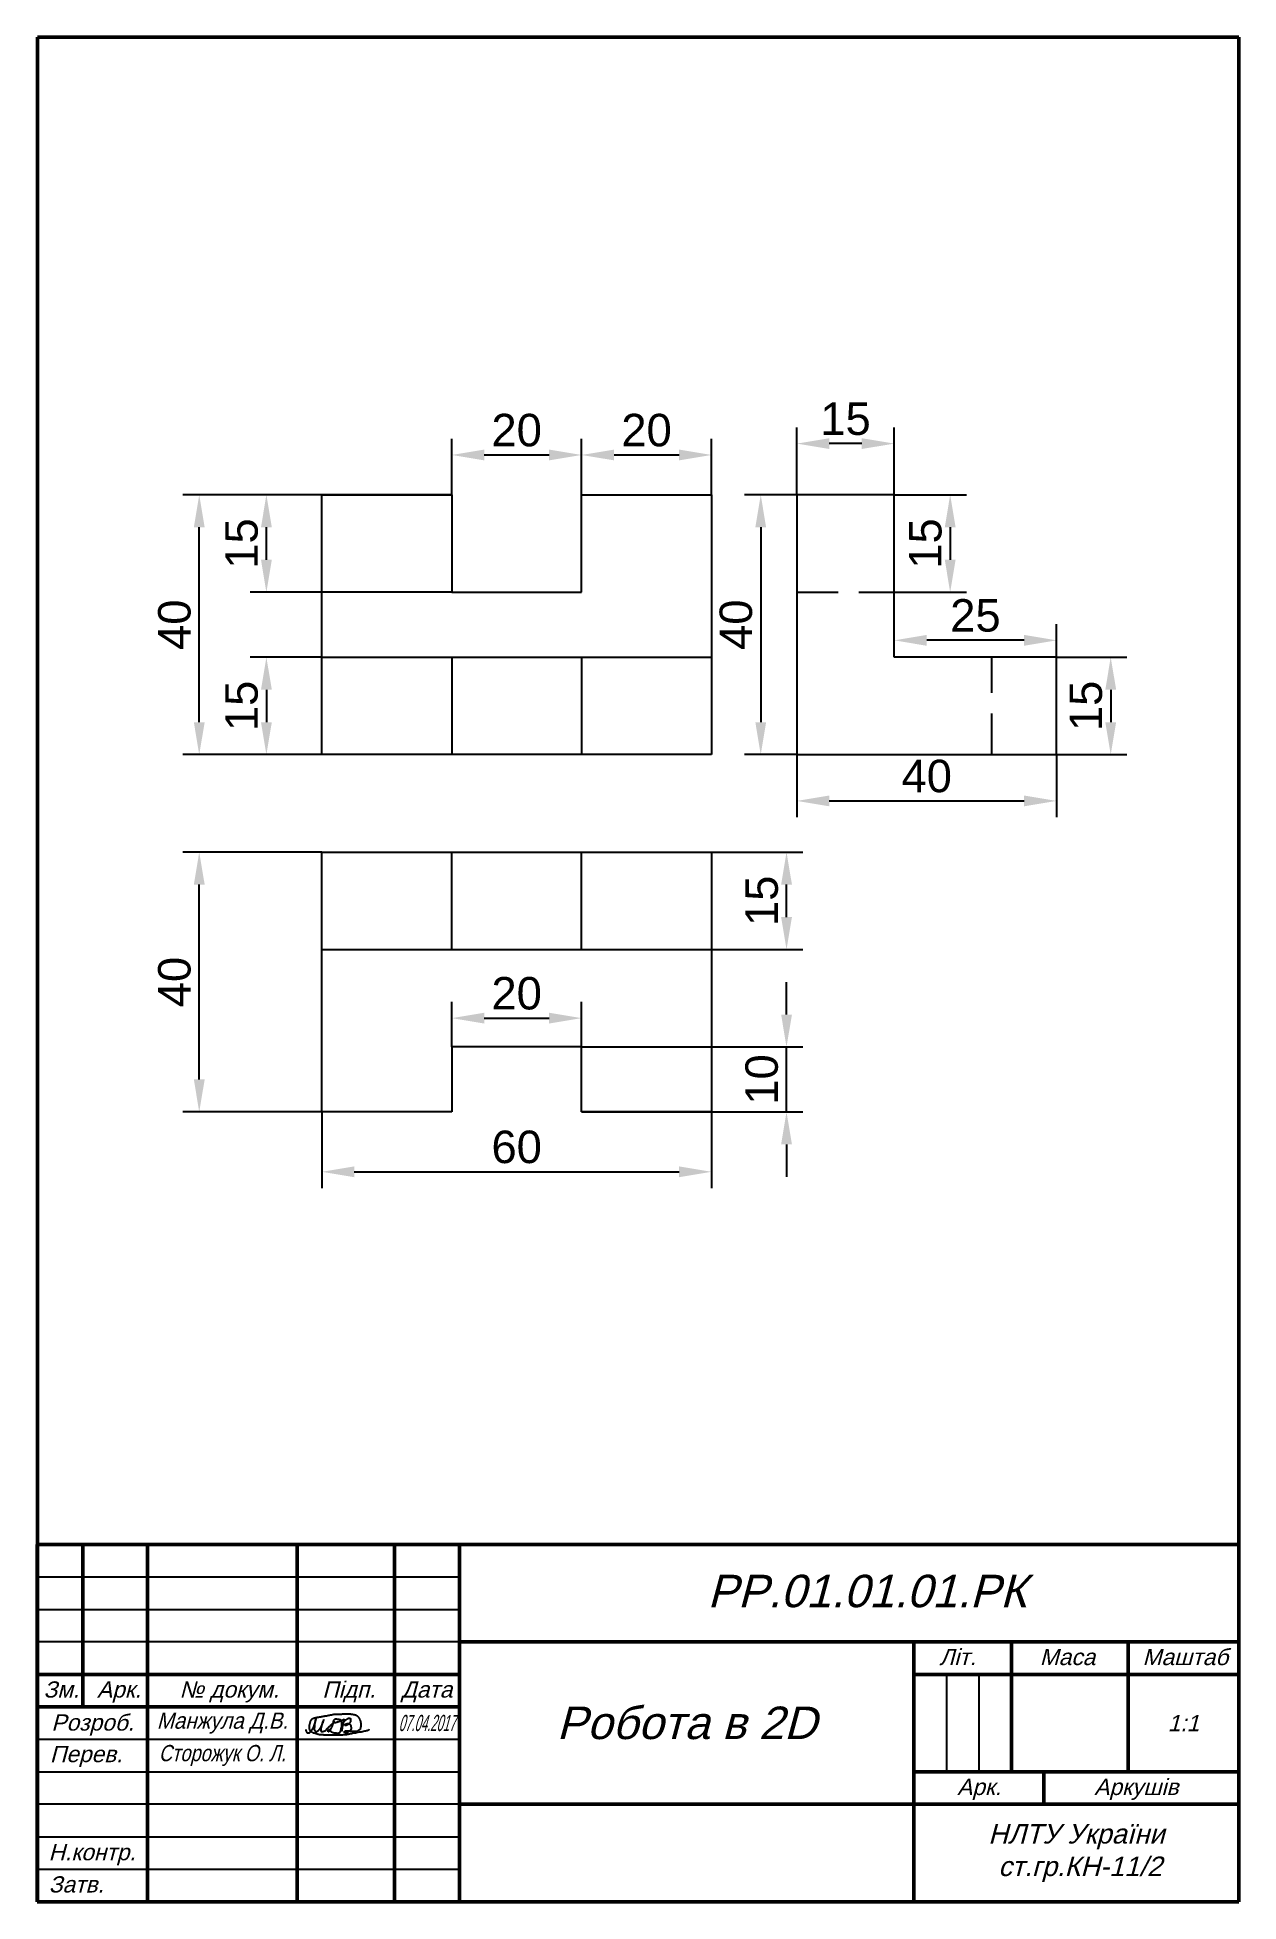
# Paper-space layout 'А4 вертик' of a CAD drawing. Header units: millimetres. Extents: x 20 to 205, y 5 to 292.
# The model-space entities are those that its viewports show. They can reach past a viewport. Long polylines and large blocks are cut down to what shows.
import ezdxf

# ---------------------------------------------------------------- set-up
doc = ezdxf.new("R2010")
doc.units = ezdxf.units.MM
doc.linetypes.add('DASHED2', pattern=[9.525, 6.35, -3.175])
doc.layers.add('Контур', color=7, linetype='Continuous', lineweight=50)
doc.styles.get("Standard").update_dxf_attribs({"font": 'arial.ttf'})
doc.styles.add('пiдпис', font='arial.ttf', dxfattribs={"oblique": 15})
doc.dimstyles.new('ISO-25', dxfattribs={"dimscale": 2, "dimtxt": 2.5, "dimasz": 2.5, "dimexe": 1.25, "dimexo": 0, "dimtad": 1, "dimtoh": 1, "dimtxsty": 'Standard', "dimcen": 2.5, "dimadec": 0, "dimazin": 0, "dimtfac": 1, "dimtmove": 0, "dimatfit": 3, "dimfxl": 1, "dimarcsym": 0})

psp = doc.layouts.new('А4 вертик')

# ---------------------------------------------------------------- texts
at = {"style": 'пiдпис'}
for s, insert, char_height, width, attachment_point in [('РР.01.01.01.РК', (122.94, 55.26), 5, 57, 1), ('{\\fArial|b0|i0|c204|p34;Літ.}', (158.63, 43.85), 2.5, 7, 1), ('{\\fArial|b0|i0|c204|p34;Маса}', (174.09, 43.85), 2.5, 7, 1), ('{\\fArial|b0|i0|c204|p34;Маштаб}', (189.92, 43.85), 2.5, 7, 1), ('{\\fArial|b0|i0|c204|p34;Зм.}', (20.7, 38.85), 2.5, 7, 1), ('{\\fArial|b0|i0|c204|p34;Арк.}', (28.93, 38.85), 2.5, 7, 1), ('{\\fArial|b0|i0|c204|p34;№ докум.}', (41.62, 38.85), 2.5, 18.5, 1), ('{\\fArial|b0|i0|c204|p34;Підп.}', (63.62, 38.85), 2.5, 7, 1), ('{\\fArial|b0|i0|c204|p34;Дата}', (75.79, 38.85), 2.5, 7, 1), ('Робота в 2D', (119.73, 32.43), 5, 70, 5), ('{\\fArial|b0|i0|c204|p34;Розроб.}', (21.9, 33.77), 2.5, 16.8333, 1), ('{\\W0.9;Манжула Д.В.}', (48.23, 32.43), 2.5, 23, 5), ('{\\W0.5;07.04.2017}', (79.73, 32.43), 2.5, 10, 5), ('1:1', (196.23, 32.43), 2.5, 17, 5), ('{\\fArial|b0|i0|c204|p34;Перев.}', (21.68, 28.91), 2.5, 7, 1), ('{\\Q14;\\W0.8;Сторожук О. Л.}', (48.23, 27.43), 2.5, 23, 5), ('{\\fArial|b0|i0|c204|p34;Арк.}', (161.37, 23.85), 2.5, 7, 1), ('{\\fArial|b0|i0|c204|p34;Аркушів}', (182.48, 23.85), 2.5, 7, 1), ('НЛТУ України\\P ст.гр.КН-11/2', (179.73, 12.43), 3, 50, 5), ('{\\fArial|b0|i0|c204|p34;Н.контр.}', (21.47, 13.81), 2.5, 13.5, 1), ('{\\fArial|b0|i0|c204|p34;Затв.}', (21.5, 8.85), 2.5, 7, 1)]:
    psp.add_mtext(s, dxfattribs=dict(at, insert=insert, char_height=char_height, width=width, attachment_point=attachment_point))

msp = doc.modelspace()

# ---------------------------------------------------------------- blocks, each defined once
blk = doc.blocks.new('*D4')
at = {"color": 0, "lineweight": -2, "transparency": 16777216}
for p, q in [((772.56, 557.15), (772.56, 565.78)), ((792.56, 557.15), (792.56, 565.78)), ((777.56, 563.28), (787.56, 563.28))]:
    blk.add_line(p, q, dxfattribs=at)
at = {"color": 0, "transparency": 16777216}
for points in [[(777.56, 564.11), (777.56, 562.45), (772.56, 563.28)], [(787.56, 564.11), (787.56, 562.45), (792.56, 563.28)]]:
    blk.add_solid(points, dxfattribs=at)
at = {"layer": 'Defpoints', "color": 0, "transparency": 16777216}
for p in [(792.56, 563.28), (772.56, 557.15), (792.56, 557.15)]:
    blk.add_point(p, dxfattribs=at)
at = {"color": 0, "transparency": 16777216, "insert": (782.56, 567.08), "char_height": 5, "attachment_point": 5}
blk.add_mtext('20', dxfattribs=at)
blk = doc.blocks.new('*D6')
at = {"color": 0, "lineweight": -2, "transparency": 16777216}
for p, q in [((732.56, 557.15), (711.18, 557.15)), ((713.68, 522.15), (713.68, 552.15)), ((732.56, 517.15), (711.18, 517.15))]:
    blk.add_line(p, q, dxfattribs=at)
at = {"color": 0, "transparency": 16777216}
for points in [[(712.85, 552.15), (714.52, 552.15), (713.68, 557.15)], [(712.85, 522.15), (714.52, 522.15), (713.68, 517.15)]]:
    blk.add_solid(points, dxfattribs=at)
at = {"layer": 'Defpoints', "color": 0, "transparency": 16777216}
for p in [(713.68, 557.15), (732.56, 557.15), (732.56, 517.15)]:
    blk.add_point(p, dxfattribs=at)
at = {"color": 0, "transparency": 16777216, "insert": (709.88, 537.15), "char_height": 5, "attachment_point": 5, "rotation": 90}
blk.add_mtext('40', dxfattribs=at)
blk = doc.blocks.new('*D8')
at = {"color": 0, "lineweight": -2, "transparency": 16777216}
for p, q in [((732.56, 462.15), (732.56, 450.44)), ((792.56, 462.15), (792.56, 450.44)), ((737.56, 452.94), (787.56, 452.94))]:
    blk.add_line(p, q, dxfattribs=at)
at = {"color": 0, "transparency": 16777216}
for points in [[(737.56, 453.77), (737.56, 452.1), (732.56, 452.94)], [(787.56, 453.77), (787.56, 452.1), (792.56, 452.94)]]:
    blk.add_solid(points, dxfattribs=at)
at = {"layer": 'Defpoints', "color": 0, "transparency": 16777216}
for p in [(732.56, 462.15), (792.56, 462.15), (792.56, 452.94)]:
    blk.add_point(p, dxfattribs=at)
at = {"color": 0, "transparency": 16777216, "insert": (762.56, 456.74), "char_height": 5, "attachment_point": 5}
blk.add_mtext('60', dxfattribs=at)
blk = doc.blocks.new('*D9')
at = {"color": 0, "lineweight": -2, "transparency": 16777216}
for p, q in [((752.56, 472.15), (752.56, 479.09)), ((757.56, 476.59), (767.56, 476.59)), ((772.56, 472.15), (772.56, 479.09))]:
    blk.add_line(p, q, dxfattribs=at)
at = {"color": 0, "transparency": 16777216}
for points in [[(757.56, 477.42), (757.56, 475.76), (752.56, 476.59)], [(767.56, 477.42), (767.56, 475.76), (772.56, 476.59)]]:
    blk.add_solid(points, dxfattribs=at)
at = {"layer": 'Defpoints', "color": 0, "transparency": 16777216}
for p in [(772.56, 476.59), (752.56, 472.15), (772.56, 472.15)]:
    blk.add_point(p, dxfattribs=at)
at = {"color": 0, "transparency": 16777216, "insert": (762.56, 480.39), "char_height": 5, "attachment_point": 5}
blk.add_mtext('20', dxfattribs=at)
blk = doc.blocks.new('*D10')
at = {"color": 0, "lineweight": -2, "transparency": 16777216}
for p, q in [((732.56, 502.15), (711.18, 502.15)), ((713.68, 467.15), (713.68, 497.15)), ((732.56, 462.15), (711.18, 462.15))]:
    blk.add_line(p, q, dxfattribs=at)
at = {"color": 0, "transparency": 16777216}
for points in [[(712.85, 497.15), (714.52, 497.15), (713.68, 502.15)], [(712.85, 467.15), (714.52, 467.15), (713.68, 462.15)]]:
    blk.add_solid(points, dxfattribs=at)
at = {"layer": 'Defpoints', "color": 0, "transparency": 16777216}
for p in [(713.68, 502.15), (732.56, 502.15), (732.56, 462.15)]:
    blk.add_point(p, dxfattribs=at)
at = {"color": 0, "transparency": 16777216, "insert": (709.88, 482.15), "char_height": 5, "attachment_point": 5, "rotation": 90}
blk.add_mtext('40', dxfattribs=at)
blk = doc.blocks.new('*D13')
at = {"color": 0, "lineweight": -2, "transparency": 16777216}
for p, q in [((845.7, 532.15), (856.53, 532.15)), ((854.03, 527.15), (854.03, 522.15)), ((845.7, 517.15), (856.53, 517.15))]:
    blk.add_line(p, q, dxfattribs=at)
at = {"color": 0, "transparency": 16777216}
for points in [[(853.2, 527.15), (854.87, 527.15), (854.03, 532.15)], [(853.2, 522.15), (854.87, 522.15), (854.03, 517.15)]]:
    blk.add_solid(points, dxfattribs=at)
at = {"layer": 'Defpoints', "color": 0, "transparency": 16777216}
for p in [(845.7, 532.15), (845.7, 517.15), (854.03, 517.15)]:
    blk.add_point(p, dxfattribs=at)
at = {"color": 0, "transparency": 16777216, "insert": (850.23, 524.65), "char_height": 5, "attachment_point": 5, "rotation": 90}
blk.add_mtext('15', dxfattribs=at)
blk = doc.blocks.new('*D14')
at = {"color": 0, "lineweight": -2, "transparency": 16777216}
for p, q in [((805.7, 557.15), (797.64, 557.15)), ((800.14, 552.15), (800.14, 522.15)), ((805.7, 517.15), (797.64, 517.15))]:
    blk.add_line(p, q, dxfattribs=at)
at = {"color": 0, "transparency": 16777216}
for points in [[(799.31, 552.15), (800.97, 552.15), (800.14, 557.15)], [(799.31, 522.15), (800.97, 522.15), (800.14, 517.15)]]:
    blk.add_solid(points, dxfattribs=at)
at = {"layer": 'Defpoints', "color": 0, "transparency": 16777216}
for p in [(805.7, 557.15), (800.14, 517.15), (805.7, 517.15)]:
    blk.add_point(p, dxfattribs=at)
at = {"color": 0, "transparency": 16777216, "insert": (796.34, 537.15), "char_height": 5, "attachment_point": 5, "rotation": 90}
blk.add_mtext('40', dxfattribs=at)
blk = doc.blocks.new('*D15')
at = {"color": 0, "lineweight": -2, "transparency": 16777216}
for p, q in [((805.7, 557.15), (805.7, 567.53)), ((820.7, 557.15), (820.7, 567.53)), ((815.7, 565.03), (810.7, 565.03))]:
    blk.add_line(p, q, dxfattribs=at)
at = {"color": 0, "transparency": 16777216}
for points in [[(810.7, 565.86), (810.7, 564.2), (805.7, 565.03)], [(815.7, 565.86), (815.7, 564.2), (820.7, 565.03)]]:
    blk.add_solid(points, dxfattribs=at)
at = {"layer": 'Defpoints', "color": 0, "transparency": 16777216}
for p in [(805.7, 565.03), (805.7, 557.15), (820.7, 557.15)]:
    blk.add_point(p, dxfattribs=at)
at = {"color": 0, "transparency": 16777216, "insert": (813.2, 568.83), "char_height": 5, "attachment_point": 5}
blk.add_mtext('15', dxfattribs=at)
blk = doc.blocks.new('*D16')
at = {"color": 0, "lineweight": -2, "transparency": 16777216}
for p, q in [((820.7, 557.15), (831.81, 557.15)), ((829.31, 552.15), (829.31, 547.15)), ((820.7, 542.15), (831.81, 542.15))]:
    blk.add_line(p, q, dxfattribs=at)
at = {"color": 0, "transparency": 16777216}
for points in [[(828.48, 552.15), (830.15, 552.15), (829.31, 557.15)], [(828.48, 547.15), (830.15, 547.15), (829.31, 542.15)]]:
    blk.add_solid(points, dxfattribs=at)
at = {"layer": 'Defpoints', "color": 0, "transparency": 16777216}
for p in [(820.7, 557.15), (820.7, 542.15), (829.31, 542.15)]:
    blk.add_point(p, dxfattribs=at)
at = {"color": 0, "transparency": 16777216, "insert": (825.51, 549.65), "char_height": 5, "attachment_point": 5, "rotation": 90}
blk.add_mtext('15', dxfattribs=at)
blk = doc.blocks.new('*D17')
at = {"color": 0, "lineweight": -2, "transparency": 16777216}
for p, q in [((805.7, 517.15), (805.7, 507.53)), ((845.7, 517.15), (845.7, 507.53)), ((810.7, 510.03), (840.7, 510.03))]:
    blk.add_line(p, q, dxfattribs=at)
at = {"color": 0, "transparency": 16777216}
for points in [[(810.7, 510.86), (810.7, 509.2), (805.7, 510.03)], [(840.7, 510.86), (840.7, 509.2), (845.7, 510.03)]]:
    blk.add_solid(points, dxfattribs=at)
at = {"layer": 'Defpoints', "color": 0, "transparency": 16777216}
for p in [(805.7, 517.15), (845.7, 517.15), (845.7, 510.03)]:
    blk.add_point(p, dxfattribs=at)
at = {"color": 0, "transparency": 16777216, "insert": (825.7, 513.83), "char_height": 5, "attachment_point": 5}
blk.add_mtext('40', dxfattribs=at)
blk = doc.blocks.new('*D18')
at = {"color": 0, "lineweight": -2, "transparency": 16777216}
for p, q in [((820.7, 532.15), (820.7, 537.25)), ((845.7, 532.15), (845.7, 537.25)), ((840.7, 534.75), (825.7, 534.75))]:
    blk.add_line(p, q, dxfattribs=at)
at = {"color": 0, "transparency": 16777216}
for points in [[(825.7, 535.58), (825.7, 533.91), (820.7, 534.75)], [(840.7, 535.58), (840.7, 533.91), (845.7, 534.75)]]:
    blk.add_solid(points, dxfattribs=at)
at = {"layer": 'Defpoints', "color": 0, "transparency": 16777216}
for p in [(820.7, 534.75), (820.7, 532.15), (845.7, 532.15)]:
    blk.add_point(p, dxfattribs=at)
at = {"color": 0, "transparency": 16777216, "insert": (833.2, 538.55), "char_height": 5, "attachment_point": 5}
blk.add_mtext('25', dxfattribs=at)
blk = doc.blocks.new('*D22')
at = {"color": 0, "lineweight": -2, "transparency": 16777216}
for p, q in [((732.56, 532.15), (721.52, 532.15)), ((724.02, 527.15), (724.02, 522.15)), ((732.56, 517.15), (721.52, 517.15))]:
    blk.add_line(p, q, dxfattribs=at)
at = {"color": 0, "transparency": 16777216}
for points in [[(723.19, 527.15), (724.86, 527.15), (724.02, 532.15)], [(723.19, 522.15), (724.86, 522.15), (724.02, 517.15)]]:
    blk.add_solid(points, dxfattribs=at)
at = {"layer": 'Defpoints', "color": 0, "transparency": 16777216}
for p in [(732.56, 532.15), (724.02, 517.15), (732.56, 517.15)]:
    blk.add_point(p, dxfattribs=at)
at = {"color": 0, "transparency": 16777216, "insert": (720.22, 524.65), "char_height": 5, "attachment_point": 5, "rotation": 90}
blk.add_mtext('15', dxfattribs=at)
blk = doc.blocks.new('*D23')
at = {"color": 0, "lineweight": -2, "transparency": 16777216}
for p, q in [((752.56, 557.15), (721.52, 557.15)), ((724.02, 547.15), (724.02, 552.15)), ((752.56, 542.15), (721.52, 542.15))]:
    blk.add_line(p, q, dxfattribs=at)
at = {"color": 0, "transparency": 16777216}
for points in [[(723.19, 552.15), (724.86, 552.15), (724.02, 557.15)], [(723.19, 547.15), (724.86, 547.15), (724.02, 542.15)]]:
    blk.add_solid(points, dxfattribs=at)
at = {"layer": 'Defpoints', "color": 0, "transparency": 16777216}
for p in [(724.02, 557.15), (752.56, 557.15), (752.56, 542.15)]:
    blk.add_point(p, dxfattribs=at)
at = {"color": 0, "transparency": 16777216, "insert": (720.22, 549.65), "char_height": 5, "attachment_point": 5, "rotation": 90}
blk.add_mtext('15', dxfattribs=at)
blk = doc.blocks.new('*D24')
at = {"color": 0, "lineweight": -2, "transparency": 16777216}
for p, q in [((752.56, 557.15), (752.56, 565.78)), ((772.56, 557.15), (772.56, 565.78)), ((757.56, 563.28), (767.56, 563.28))]:
    blk.add_line(p, q, dxfattribs=at)
at = {"color": 0, "transparency": 16777216}
for points in [[(757.56, 564.11), (757.56, 562.45), (752.56, 563.28)], [(767.56, 564.11), (767.56, 562.45), (772.56, 563.28)]]:
    blk.add_solid(points, dxfattribs=at)
at = {"layer": 'Defpoints', "color": 0, "transparency": 16777216}
for p in [(772.56, 563.28), (752.56, 557.15), (772.56, 557.15)]:
    blk.add_point(p, dxfattribs=at)
at = {"color": 0, "transparency": 16777216, "insert": (762.56, 567.08), "char_height": 5, "attachment_point": 5}
blk.add_mtext('20', dxfattribs=at)
blk = doc.blocks.new('*D25')
at = {"color": 0, "lineweight": -2, "transparency": 16777216}
for p, q in [((804.11, 477.15), (804.11, 482.15)), ((772.56, 472.15), (806.61, 472.15)), ((804.11, 462.15), (804.11, 472.15)), ((772.56, 462.15), (806.61, 462.15)), ((804.11, 457.15), (804.11, 452.15))]:
    blk.add_line(p, q, dxfattribs=at)
at = {"color": 0, "transparency": 16777216}
for points in [[(803.28, 477.15), (804.95, 477.15), (804.11, 472.15)], [(803.28, 457.15), (804.95, 457.15), (804.11, 462.15)]]:
    blk.add_solid(points, dxfattribs=at)
at = {"layer": 'Defpoints', "color": 0, "transparency": 16777216}
for p in [(772.56, 472.15), (804.11, 472.15), (772.56, 462.15)]:
    blk.add_point(p, dxfattribs=at)
at = {"color": 0, "transparency": 16777216, "insert": (800.31, 467.15), "char_height": 5, "attachment_point": 5, "rotation": 90}
blk.add_mtext('10', dxfattribs=at)
blk = doc.blocks.new('*D26')
at = {"color": 0, "lineweight": -2, "transparency": 16777216}
for p, q in [((792.56, 502.15), (806.61, 502.15)), ((804.11, 492.15), (804.11, 497.15)), ((792.56, 487.15), (806.61, 487.15))]:
    blk.add_line(p, q, dxfattribs=at)
at = {"color": 0, "transparency": 16777216}
for points in [[(803.28, 497.15), (804.95, 497.15), (804.11, 502.15)], [(803.28, 492.15), (804.95, 492.15), (804.11, 487.15)]]:
    blk.add_solid(points, dxfattribs=at)
at = {"layer": 'Defpoints', "color": 0, "transparency": 16777216}
for p in [(792.56, 502.15), (804.11, 502.15), (792.56, 487.15)]:
    blk.add_point(p, dxfattribs=at)
at = {"color": 0, "transparency": 16777216, "insert": (800.31, 494.65), "char_height": 5, "attachment_point": 5, "rotation": 90}
blk.add_mtext('15', dxfattribs=at)

# ---------------------------------------------------------------- dimensions: what is measured, and where the dimension line sits
for base, p1, p2, picture, middle in [((805.701, 565.029), (820.701, 557.151), (805.701, 557.151), '*D15', (813.201, 568.832)), ((772.557, 563.281), (752.557, 557.151), (772.557, 557.151), '*D24', (762.557, 567.084)), ((792.557, 563.281), (772.557, 557.151), (792.557, 557.151), '*D4', (782.557, 567.084)), ((820.701, 534.746), (845.701, 532.151), (820.701, 532.151), '*D18', (833.201, 538.549)), ((845.701, 510.03), (805.701, 517.151), (845.701, 517.151), '*D17', (825.701, 513.833)), ((772.557, 476.59), (752.557, 472.151), (772.557, 472.151), '*D9', (762.557, 480.393)), ((792.557, 452.937), (732.557, 462.151), (792.557, 462.151), '*D8', (762.557, 456.74))]:
    dim = msp.add_linear_dim(base=base, p1=p1, p2=p2, dimstyle='ISO-25')
    dim.commit()
    dim.dimension.update_dxf_attribs({"geometry": picture, "text_midpoint": middle})
for base, p1, p2, picture, middle in [((713.684, 557.151), (732.557, 517.151), (732.557, 557.151), '*D6', (709.881, 537.151)), ((724.022, 557.151), (752.557, 542.151), (752.557, 557.151), '*D23', (720.219, 549.651)), ((800.139, 517.151), (805.701, 557.151), (805.701, 517.151), '*D14', (796.336, 537.151)), ((829.314, 542.151), (820.701, 557.151), (820.701, 542.151), '*D16', (825.511, 549.651)), ((724.022, 517.151), (732.557, 532.151), (732.557, 517.151), '*D22', (720.219, 524.651)), ((854.034, 517.151), (845.701, 532.151), (845.701, 517.151), '*D13', (850.231, 524.651)), ((713.684, 502.151), (732.557, 462.151), (732.557, 502.151), '*D10', (709.881, 482.151)), ((804.112, 502.151), (792.557, 487.151), (792.557, 502.151), '*D26', (800.309, 494.651)), ((804.112, 472.151), (772.557, 462.151), (772.557, 472.151), '*D25', (800.309, 467.151))]:
    dim = msp.add_linear_dim(base=base, p1=p1, p2=p2, angle=90, dimstyle='ISO-25')
    dim.commit()
    dim.dimension.update_dxf_attribs({"geometry": picture, "text_midpoint": middle})

# ---------------------------------------------------------------- linework, layer by layer
for p, q in [((732.557, 517.151), (732.557, 557.151)), ((732.557, 557.151), (752.557, 557.151)), ((752.557, 557.151), (752.557, 542.151)), ((772.557, 542.151), (772.557, 557.151)), ((772.557, 557.151), (792.557, 557.151)), ((792.557, 557.151), (792.557, 517.151)), ((805.701, 557.151), (805.701, 517.151)), ((820.701, 557.151), (805.701, 557.151)), ((820.701, 532.151), (820.701, 557.151)), ((752.557, 542.151), (772.557, 542.151)), ((732.557, 532.151), (752.557, 532.151)), ((752.557, 532.151), (752.557, 517.151)), ((752.557, 532.151), (772.557, 532.151)), ((772.557, 532.151), (772.557, 517.151)), ((772.557, 532.151), (792.557, 532.151)), ((845.701, 532.151), (820.701, 532.151)), ((845.701, 517.151), (845.701, 532.151)), ((792.557, 517.151), (732.557, 517.151)), ((805.701, 517.151), (845.701, 517.151)), ((732.557, 502.151), (792.557, 502.151)), ((732.557, 462.151), (732.557, 502.151)), ((752.557, 487.151), (752.557, 502.151)), ((772.557, 487.151), (772.557, 502.151)), ((792.557, 502.151), (792.557, 462.151)), ((732.557, 487.151), (752.557, 487.151)), ((752.557, 487.151), (772.557, 487.151)), ((772.557, 487.151), (792.557, 487.151)), ((772.557, 472.151), (752.557, 472.151)), ((752.557, 472.151), (752.557, 462.151)), ((772.557, 462.151), (772.557, 472.151)), ((752.557, 462.151), (732.557, 462.151)), ((792.557, 462.151), (772.557, 462.151))]:
    msp.add_line(p, q)
at = {"linetype": 'DASHED2'}
for p, q in [((805.701, 542.151), (820.701, 542.151)), ((835.701, 517.151), (835.701, 532.151))]:
    msp.add_line(p, q, dxfattribs=at)

msp.set_redraw_order([(e.dxf.handle, doc.entitydb.next_handle()) for e in msp.query("TEXT MTEXT ATTDEF DIMENSION ARC_DIMENSION")])  # texts and dimensions are drawn at this point

# ---------------------------------------------------------------- linework, layer by layer
for p, q in [((19.73, 54.93), (84.73, 54.93)), ((19.73, 49.93), (84.73, 49.93)), ((84.73, 44.93), (19.73, 44.93)), ((159.73, 39.93), (159.73, 24.93)), ((164.73, 39.93), (164.73, 24.93)), ((61.6, 32.01), (61.58, 31.99)), ((61.58, 31.99), (61.58, 31.61)), ((61.58, 31.61), (61.6, 31.59)), ((61.61, 32.05), (61.6, 32.03)), ((61.6, 32.03), (61.6, 32.01)), ((61.6, 31.59), (61.6, 31.57)), ((61.6, 31.57), (61.61, 31.54)), ((61.62, 32.1), (61.61, 32.05)), ((61.64, 32.22), (61.62, 32.17)), ((61.62, 32.17), (61.62, 32.1)), ((61.65, 32.29), (61.64, 32.25)), ((61.64, 32.25), (61.64, 32.22)), ((61.66, 32.32), (61.65, 32.3)), ((61.65, 32.3), (61.65, 32.29)), ((61.68, 32.37), (61.66, 32.32)), ((61.7, 32.48), (61.68, 32.41)), ((61.68, 32.41), (61.68, 32.37)), ((61.72, 32.51), (61.7, 32.48)), ((61.73, 32.58), (61.72, 32.51)), ((61.74, 32.62), (61.73, 32.58)), ((61.77, 32.68), (61.74, 32.62)), ((61.8, 32.77), (61.77, 32.71)), ((61.77, 32.71), (61.77, 32.68)), ((61.83, 32.82), (61.8, 32.77)), ((61.84, 32.83), (61.83, 32.82)), ((61.89, 32.9), (61.84, 32.83)), ((61.92, 32.93), (61.89, 32.9)), ((61.96, 32.96), (61.92, 32.94)), ((61.92, 32.94), (61.92, 32.93)), ((61.98, 32.98), (61.96, 32.96)), ((62, 33.01), (61.98, 32.98)), ((62.02, 33.01), (62, 33.01)), ((62.06, 33.04), (62.02, 33.01)), ((62.08, 33.05), (62.06, 33.04)), ((62.11, 33.06), (62.08, 33.05)), ((62.15, 33.08), (62.11, 33.06)), ((62.21, 33.12), (62.15, 33.08)), ((62.15, 31.56), (62.18, 31.6)), ((62.18, 31.6), (62.19, 31.61)), ((62.19, 31.61), (62.21, 31.64)), ((62.25, 33.12), (62.21, 33.12)), ((62.21, 31.64), (62.22, 31.67)), ((62.22, 31.68), (62.23, 31.71)), ((62.22, 31.67), (62.22, 31.68)), ((62.23, 31.71), (62.25, 31.72)), ((62.29, 33.15), (62.25, 33.12)), ((62.25, 31.72), (62.26, 31.76)), ((62.26, 31.76), (62.29, 31.82)), ((62.32, 33.16), (62.29, 33.15)), ((62.29, 31.82), (62.32, 31.86)), ((62.34, 33.16), (62.32, 33.16)), ((62.32, 31.88), (62.33, 31.91)), ((62.32, 31.86), (62.32, 31.88)), ((62.33, 31.92), (62.34, 31.95)), ((62.33, 31.91), (62.33, 31.92)), ((62.41, 33.19), (62.34, 33.16)), ((62.34, 31.95), (62.36, 31.99)), ((62.36, 32.01), (62.37, 32.02)), ((62.36, 31.99), (62.36, 32.01)), ((62.37, 32.02), (62.38, 32.06)), ((62.38, 32.09), (62.4, 32.11)), ((62.38, 32.06), (62.38, 32.09)), ((62.4, 31.73), (62.38, 31.72)), ((62.38, 31.72), (62.38, 31.41)), ((62.4, 32.13), (62.41, 32.16)), ((62.4, 32.11), (62.4, 32.13)), ((62.41, 32.1), (62.4, 32.07)), ((62.4, 32.07), (62.4, 31.73)), ((62.42, 33.19), (62.41, 33.19)), ((62.42, 32.2), (62.41, 32.17)), ((62.41, 32.16), (62.42, 32.18)), ((62.41, 32.17), (62.41, 32.1)), ((62.46, 33.2), (62.42, 33.19)), ((62.44, 32.26), (62.42, 32.25)), ((62.42, 32.22), (62.44, 32.25)), ((62.42, 32.25), (62.42, 32.2)), ((62.42, 32.18), (62.42, 32.22)), ((62.45, 32.37), (62.44, 32.35)), ((62.44, 32.35), (62.44, 32.26)), ((62.44, 32.25), (62.45, 32.29)), ((62.46, 32.43), (62.45, 32.41)), ((62.45, 32.41), (62.45, 32.37)), ((62.45, 32.29), (62.46, 32.32)), ((62.51, 33.21), (62.46, 33.2)), ((62.48, 32.52), (62.46, 32.49)), ((62.46, 32.49), (62.46, 32.43)), ((62.46, 32.32), (62.48, 32.35)), ((62.49, 32.55), (62.48, 32.52)), ((62.48, 32.35), (62.49, 32.36)), ((62.51, 32.63), (62.49, 32.6)), ((62.49, 32.6), (62.49, 32.55)), ((62.49, 32.4), (62.51, 32.41)), ((62.49, 32.36), (62.49, 32.4)), ((62.55, 33.21), (62.51, 33.21)), ((62.52, 32.68), (62.51, 32.64)), ((62.51, 32.64), (62.51, 32.63)), ((62.51, 32.45), (62.52, 32.47)), ((62.51, 32.41), (62.51, 32.45)), ((62.53, 32.74), (62.52, 32.73)), ((62.52, 32.73), (62.52, 32.68)), ((62.52, 32.48), (62.53, 32.52)), ((62.52, 32.47), (62.52, 32.48)), ((62.55, 32.77), (62.53, 32.74)), ((62.53, 32.55), (62.55, 32.56)), ((62.53, 32.52), (62.53, 32.55)), ((62.57, 33.23), (62.55, 33.21)), ((62.56, 32.83), (62.55, 32.81)), ((62.55, 32.81), (62.55, 32.77)), ((62.55, 32.68), (62.56, 32.7)), ((62.55, 32.56), (62.55, 32.68)), ((62.57, 32.86), (62.56, 32.83)), ((62.56, 32.7), (62.57, 32.73)), ((62.67, 33.23), (62.57, 33.23)), ((62.59, 32.9), (62.57, 32.86)), ((62.57, 32.78), (62.6, 32.83)), ((62.57, 32.73), (62.57, 32.78)), ((62.6, 32.96), (62.59, 32.94)), ((62.59, 32.94), (62.59, 32.9)), ((62.61, 32.97), (62.6, 32.96)), ((62.6, 32.87), (62.61, 32.89)), ((62.6, 32.83), (62.6, 32.87)), ((62.63, 33.02), (62.61, 33.02)), ((62.61, 33.02), (62.61, 32.97)), ((62.61, 32.91), (62.63, 32.93)), ((62.61, 32.89), (62.61, 32.91)), ((62.64, 33.05), (62.63, 33.02)), ((62.63, 32.93), (62.64, 32.94)), ((62.65, 33.09), (62.64, 33.08)), ((62.64, 33.08), (62.64, 33.05)), ((62.64, 33), (62.65, 33.02)), ((62.64, 32.94), (62.64, 33)), ((62.67, 33.15), (62.65, 33.09)), ((62.65, 33.06), (62.67, 33.08)), ((62.65, 33.02), (62.65, 33.06)), ((62.7, 33.24), (62.67, 33.23)), ((62.68, 33.19), (62.67, 33.17)), ((62.67, 33.17), (62.67, 33.15)), ((62.67, 33.08), (62.68, 33.1)), ((62.7, 33.21), (62.68, 33.19)), ((62.68, 33.1), (62.68, 33.15)), ((62.68, 33.15), (62.7, 33.15)), ((62.71, 33.24), (62.7, 33.21)), ((62.72, 33.24), (62.7, 33.24)), ((62.7, 33.17), (62.71, 33.19)), ((62.7, 33.15), (62.7, 33.17)), ((62.72, 33.27), (62.71, 33.24)), ((62.71, 33.24), (62.72, 33.25)), ((62.71, 33.19), (62.71, 33.24)), ((62.72, 33.32), (62.74, 33.34)), ((62.72, 33.25), (62.72, 33.32)), ((62.74, 33.32), (62.72, 33.27)), ((62.8, 33.27), (62.72, 33.24)), ((62.74, 33.34), (62.74, 33.32)), ((62.83, 33.27), (62.8, 33.27)), ((62.93, 33.28), (62.83, 33.27)), ((62.95, 33.29), (62.93, 33.28)), ((62.98, 33.29), (62.95, 33.29)), ((63.01, 33.31), (62.98, 33.29)), ((63.1, 33.31), (63.01, 33.31)), ((63.16, 33.32), (63.1, 33.31)), ((63.17, 33.32), (63.16, 33.32)), ((63.23, 33.34), (63.17, 33.32)), ((63.31, 33.34), (63.23, 33.34)), ((63.25, 31.56), (63.27, 31.57)), ((63.27, 31.57), (63.28, 31.59)), ((63.28, 31.59), (63.29, 31.61)), ((63.29, 31.61), (63.31, 31.63)), ((63.37, 33.35), (63.31, 33.34)), ((63.31, 31.63), (63.33, 31.65)), ((63.33, 31.68), (63.37, 31.71)), ((63.33, 31.65), (63.33, 31.68)), ((63.43, 33.36), (63.37, 33.35)), ((63.37, 31.71), (63.39, 31.73)), ((63.39, 31.73), (63.4, 31.76)), ((63.4, 31.76), (63.42, 31.79)), ((63.42, 31.59), (63.4, 31.57)), ((63.4, 31.57), (63.4, 31.5)), ((63.42, 31.79), (63.43, 31.82)), ((63.43, 31.68), (63.42, 31.67)), ((63.42, 31.67), (63.42, 31.59)), ((63.47, 33.38), (63.43, 33.36)), ((63.43, 31.82), (63.44, 31.86)), ((63.44, 31.73), (63.43, 31.73)), ((63.43, 31.73), (63.43, 31.68)), ((63.44, 31.87), (63.47, 31.88)), ((63.44, 31.86), (63.44, 31.87)), ((63.46, 31.78), (63.44, 31.75)), ((63.44, 31.75), (63.44, 31.73)), ((63.47, 31.83), (63.46, 31.82)), ((63.46, 31.82), (63.46, 31.78)), ((63.55, 33.39), (63.47, 33.38)), ((63.47, 31.91), (63.48, 31.92)), ((63.47, 31.88), (63.47, 31.91)), ((63.48, 31.9), (63.47, 31.9)), ((63.47, 31.9), (63.47, 31.83)), ((63.48, 31.92), (63.51, 31.97)), ((63.5, 31.92), (63.48, 31.91)), ((63.48, 31.91), (63.48, 31.9)), ((63.51, 32.01), (63.5, 31.99)), ((63.5, 31.99), (63.5, 31.92)), ((63.52, 32.06), (63.51, 32.05)), ((63.51, 32.05), (63.51, 32.01)), ((63.51, 31.97), (63.52, 31.99)), ((63.54, 32.1), (63.52, 32.1)), ((63.52, 32.1), (63.52, 32.06)), ((63.52, 32.01), (63.54, 32.02)), ((63.52, 31.99), (63.52, 32.01)), ((63.55, 32.16), (63.54, 32.14)), ((63.54, 32.14), (63.54, 32.1)), ((63.54, 32.05), (63.55, 32.06)), ((63.54, 32.02), (63.54, 32.05)), ((63.61, 33.4), (63.55, 33.39)), ((63.56, 32.24), (63.55, 32.24)), ((63.55, 32.24), (63.55, 32.16)), ((63.55, 32.06), (63.56, 32.07)), ((63.58, 32.29), (63.56, 32.26)), ((63.56, 32.26), (63.56, 32.24)), ((63.56, 32.1), (63.61, 32.17)), ((63.56, 32.07), (63.56, 32.1)), ((63.59, 32.33), (63.58, 32.32)), ((63.58, 32.32), (63.58, 32.29)), ((63.61, 32.37), (63.59, 32.37)), ((63.59, 32.37), (63.59, 32.33)), ((63.65, 33.4), (63.61, 33.4)), ((63.62, 32.4), (63.61, 32.37)), ((63.61, 32.17), (63.62, 32.18)), ((63.63, 32.45), (63.62, 32.45)), ((63.62, 32.45), (63.62, 32.4)), ((63.62, 32.21), (63.63, 32.24)), ((63.62, 32.18), (63.62, 32.21)), ((63.65, 32.54), (63.63, 32.52)), ((63.63, 32.52), (63.63, 32.45)), ((63.63, 32.24), (63.65, 32.26)), ((63.7, 33.42), (63.65, 33.4)), ((63.66, 32.58), (63.65, 32.55)), ((63.65, 32.55), (63.65, 32.54)), ((63.65, 32.28), (63.66, 32.32)), ((63.65, 32.26), (63.65, 32.28)), ((63.67, 32.62), (63.66, 32.58)), ((63.66, 32.32), (63.67, 32.33)), ((63.69, 32.64), (63.67, 32.62)), ((63.67, 32.36), (63.69, 32.41)), ((63.67, 32.33), (63.67, 32.36)), ((63.7, 32.7), (63.69, 32.64)), ((63.69, 32.41), (63.71, 32.44)), ((63.73, 33.43), (63.7, 33.42)), ((63.71, 32.73), (63.7, 32.7)), ((63.73, 32.74), (63.71, 32.73)), ((63.71, 32.47), (63.73, 32.48)), ((63.71, 32.44), (63.71, 32.47)), ((63.78, 33.43), (63.73, 33.43)), ((63.74, 32.77), (63.73, 32.74)), ((63.73, 32.48), (63.74, 32.52)), ((63.75, 32.79), (63.74, 32.77)), ((63.74, 32.54), (63.75, 32.58)), ((63.74, 32.52), (63.74, 32.54)), ((63.77, 32.81), (63.75, 32.79)), ((63.75, 32.59), (63.77, 32.6)), ((63.75, 32.58), (63.75, 32.59)), ((63.81, 32.89), (63.77, 32.81)), ((63.77, 32.63), (63.78, 32.64)), ((63.77, 32.6), (63.77, 32.63)), ((63.85, 33.44), (63.78, 33.43)), ((63.78, 32.64), (63.78, 32.68)), ((63.78, 32.68), (63.8, 32.68)), ((63.8, 32.74), (63.81, 32.75)), ((63.8, 32.68), (63.8, 32.74)), ((63.85, 32.97), (63.81, 32.89)), ((63.81, 32.79), (63.82, 32.81)), ((63.81, 32.75), (63.81, 32.79)), ((63.82, 32.81), (63.84, 32.83)), ((63.84, 32.86), (63.85, 32.87)), ((63.84, 32.83), (63.84, 32.86)), ((63.86, 33.44), (63.85, 33.44)), ((63.88, 32.98), (63.85, 32.97)), ((63.85, 32.89), (63.86, 32.9)), ((63.85, 32.87), (63.85, 32.89)), ((63.89, 33.46), (63.86, 33.44)), ((63.86, 32.96), (63.88, 32.97)), ((63.86, 32.9), (63.86, 32.96)), ((63.88, 32.97), (63.88, 32.98)), ((63.99, 33.47), (63.89, 33.46)), ((64.05, 33.47), (63.99, 33.47)), ((64.09, 33.48), (64.05, 33.47)), ((64.18, 33.48), (64.09, 33.48)), ((64.22, 33.5), (64.18, 33.48)), ((64.27, 33.51), (64.22, 33.5)), ((64.34, 33.51), (64.27, 33.51)), ((64.38, 33.53), (64.34, 33.51)), ((64.35, 31.53), (64.39, 31.57)), ((64.49, 33.55), (64.38, 33.53)), ((64.39, 31.6), (64.43, 31.63)), ((64.39, 31.57), (64.39, 31.6)), ((64.43, 31.63), (64.45, 31.64)), ((64.45, 31.64), (64.47, 31.67)), ((64.47, 31.67), (64.5, 31.71)), ((64.53, 33.55), (64.49, 33.55)), ((64.5, 31.71), (64.56, 31.75)), ((64.58, 33.58), (64.53, 33.55)), ((64.56, 31.75), (64.6, 31.79)), ((64.69, 33.59), (64.58, 33.58)), ((64.6, 31.79), (64.62, 31.83)), ((64.62, 31.83), (64.64, 31.84)), ((64.64, 31.84), (64.68, 31.87)), ((64.68, 31.87), (64.69, 31.9)), ((64.73, 33.61), (64.69, 33.59)), ((64.69, 31.9), (64.73, 31.92)), ((64.76, 33.61), (64.73, 33.61)), ((64.73, 31.92), (64.75, 31.94)), ((64.75, 31.94), (64.77, 31.95)), ((64.83, 33.63), (64.76, 33.61)), ((64.77, 31.95), (64.8, 31.98)), ((64.8, 31.98), (64.83, 32.01)), ((64.9, 33.63), (64.83, 33.63)), ((64.83, 32.01), (64.87, 32.05)), ((64.87, 32.05), (64.91, 32.09)), ((64.95, 33.65), (64.9, 33.63)), ((64.91, 32.09), (64.94, 32.11)), ((64.95, 31.6), (64.91, 31.54)), ((64.94, 32.11), (64.95, 32.14)), ((64.98, 33.66), (64.95, 33.65)), ((64.95, 32.14), (65.02, 32.2)), ((64.96, 31.64), (64.95, 31.63)), ((64.95, 31.63), (64.95, 31.6)), ((64.98, 31.67), (64.96, 31.64)), ((65.05, 33.67), (64.98, 33.66)), ((65.02, 31.76), (64.98, 31.69)), ((64.98, 31.69), (64.98, 31.67)), ((65.02, 32.2), (65.03, 32.22)), ((65.03, 31.79), (65.02, 31.76)), ((65.03, 32.22), (65.07, 32.25)), ((65.06, 31.84), (65.03, 31.79)), ((65.09, 33.67), (65.05, 33.67)), ((65.07, 31.88), (65.06, 31.84)), ((65.07, 32.25), (65.1, 32.26)), ((65.09, 31.92), (65.07, 31.88)), ((65.13, 33.69), (65.09, 33.67)), ((65.13, 31.99), (65.09, 31.92)), ((65.1, 32.26), (65.13, 32.3)), ((65.15, 33.7), (65.13, 33.69)), ((65.13, 32.3), (65.17, 32.32)), ((65.15, 32.09), (65.13, 32.03)), ((65.13, 32.03), (65.13, 31.99)), ((65.18, 33.7), (65.15, 33.7)), ((65.17, 32.11), (65.15, 32.09)), ((65.17, 32.35), (65.22, 32.39)), ((65.17, 32.32), (65.17, 32.35)), ((65.21, 32.22), (65.17, 32.16)), ((65.17, 32.16), (65.17, 32.11)), ((65.21, 33.72), (65.18, 33.7)), ((65.3, 33.72), (65.21, 33.72)), ((65.25, 32.3), (65.21, 32.22)), ((65.22, 32.39), (65.25, 32.41)), ((65.25, 32.41), (65.26, 32.43)), ((65.28, 32.39), (65.25, 32.35)), ((65.25, 32.35), (65.25, 32.3)), ((65.26, 32.43), (65.28, 32.45)), ((65.28, 32.45), (65.3, 32.48)), ((65.3, 32.44), (65.28, 32.39)), ((65.37, 33.74), (65.3, 33.72)), ((65.32, 32.73), (65.3, 32.7)), ((65.3, 32.7), (65.3, 32.56)), ((65.3, 32.56), (65.32, 32.56)), ((65.3, 32.48), (65.36, 32.54)), ((65.32, 32.48), (65.3, 32.44)), ((65.33, 32.75), (65.32, 32.74)), ((65.32, 32.74), (65.32, 32.73)), ((65.32, 32.56), (65.32, 32.54)), ((65.34, 32.54), (65.32, 32.48)), ((65.32, 32.54), (65.33, 32.52)), ((65.34, 32.81), (65.33, 32.79)), ((65.33, 32.79), (65.33, 32.75)), ((65.33, 32.52), (65.37, 32.52)), ((65.36, 32.83), (65.34, 32.82)), ((65.34, 32.82), (65.34, 32.81)), ((65.36, 32.56), (65.34, 32.54)), ((65.37, 32.85), (65.36, 32.83)), ((65.41, 32.7), (65.36, 32.56)), ((65.36, 32.55), (65.38, 32.58)), ((65.36, 32.54), (65.36, 32.55)), ((65.47, 33.77), (65.37, 33.74)), ((65.38, 32.87), (65.37, 32.87)), ((65.37, 32.87), (65.37, 32.85)), ((65.37, 32.52), (65.4, 32.51)), ((65.41, 32.89), (65.38, 32.89)), ((65.38, 32.89), (65.38, 32.87)), ((65.38, 32.62), (65.41, 32.64)), ((65.38, 32.58), (65.38, 32.62)), ((65.4, 32.51), (65.58, 32.51)), ((65.44, 32.91), (65.41, 32.89)), ((65.43, 32.73), (65.41, 32.7)), ((65.41, 32.64), (65.41, 32.68)), ((65.41, 32.68), (65.43, 32.68)), ((65.43, 32.68), (65.43, 32.73)), ((65.45, 32.91), (65.44, 32.91)), ((65.48, 32.93), (65.45, 32.91)), ((66.63, 33.77), (65.47, 33.77)), ((65.52, 32.96), (65.48, 32.93)), ((65.55, 32.97), (65.52, 32.96)), ((65.58, 32.98), (65.55, 32.97)), ((65.59, 33.01), (65.58, 33)), ((65.58, 33), (65.58, 32.98)), ((65.58, 32.51), (65.62, 32.52)), ((65.6, 33.01), (65.59, 33.01)), ((65.62, 33.02), (65.6, 33.01)), ((65.74, 33.04), (65.62, 33.04)), ((65.62, 33.04), (65.62, 33.02)), ((65.62, 32.52), (65.67, 32.52)), ((65.67, 32.52), (65.72, 32.54)), ((65.72, 32.54), (65.75, 32.55)), ((65.75, 33.02), (65.74, 33.04)), ((65.78, 33.02), (65.75, 33.02)), ((65.75, 32.55), (65.78, 32.55)), ((65.87, 33.01), (65.78, 33.02)), ((65.78, 32.55), (65.82, 32.58)), ((65.82, 32.58), (65.85, 32.59)), ((65.85, 32.59), (65.9, 32.59)), ((65.9, 33), (65.87, 33.01)), ((65.94, 33), (65.9, 33)), ((65.9, 32.59), (65.93, 32.6)), ((65.93, 32.6), (65.98, 32.62)), ((66.05, 32.97), (65.94, 33)), ((65.98, 32.62), (66.01, 32.63)), ((66.01, 32.63), (66.04, 32.64)), ((66.04, 32.64), (66.06, 32.64)), ((66.13, 32.97), (66.05, 32.97)), ((66.06, 32.64), (66.13, 32.66)), ((66.17, 32.96), (66.13, 32.97)), ((66.13, 32.66), (66.16, 32.67)), ((66.16, 32.67), (66.2, 32.68)), ((66.2, 32.96), (66.17, 32.96)), ((66.24, 32.94), (66.2, 32.96)), ((66.2, 32.68), (66.25, 32.7)), ((66.32, 32.94), (66.24, 32.94)), ((66.25, 32.7), (66.28, 32.71)), ((66.28, 32.71), (66.31, 32.73)), ((66.31, 32.73), (66.32, 32.73)), ((66.35, 32.93), (66.32, 32.94)), ((66.32, 32.73), (66.36, 32.74)), ((66.36, 32.91), (66.35, 32.93)), ((66.42, 32.91), (66.36, 32.91)), ((66.36, 32.74), (66.38, 32.75)), ((66.38, 32.75), (66.42, 32.75)), ((66.44, 32.9), (66.42, 32.91)), ((66.42, 32.75), (66.44, 32.77)), ((66.46, 32.89), (66.44, 32.9)), ((66.44, 32.77), (66.47, 32.78)), ((66.49, 32.87), (66.46, 32.89)), ((66.47, 32.78), (66.5, 32.79)), ((66.51, 32.86), (66.49, 32.87)), ((66.5, 32.79), (66.54, 32.79)), ((66.53, 32.85), (66.51, 32.86)), ((66.54, 32.83), (66.53, 32.85)), ((66.55, 32.81), (66.54, 32.83)), ((66.54, 32.79), (66.55, 32.81)), ((66.54, 31.53), (66.55, 31.59)), ((66.57, 32.79), (66.55, 32.81)), ((66.55, 32.81), (66.57, 32.81)), ((66.55, 31.65), (66.57, 31.68)), ((66.55, 31.59), (66.55, 31.65)), ((66.57, 32.81), (66.57, 32.82)), ((66.57, 32.82), (66.59, 32.82)), ((66.57, 32.78), (66.57, 32.79)), ((66.59, 32.75), (66.57, 32.78)), ((66.57, 31.68), (66.58, 31.71)), ((66.58, 31.73), (66.59, 31.8)), ((66.58, 31.71), (66.58, 31.73)), ((66.59, 32.82), (66.61, 32.83)), ((66.59, 32.73), (66.59, 32.75)), ((66.61, 32.71), (66.59, 32.73)), ((66.59, 31.82), (66.61, 31.84)), ((66.59, 31.8), (66.59, 31.82)), ((66.61, 32.83), (66.62, 32.83)), ((66.61, 32.7), (66.61, 32.71)), ((66.63, 32.66), (66.61, 32.7)), ((66.61, 31.91), (66.62, 31.97)), ((66.61, 31.84), (66.61, 31.91)), ((66.62, 32.83), (66.62, 32.85)), ((66.62, 32.85), (66.63, 32.85)), ((66.62, 31.97), (66.63, 32.01)), ((66.69, 33.78), (66.63, 33.77)), ((66.63, 32.85), (66.66, 32.86)), ((66.63, 32.64), (66.63, 32.66)), ((66.65, 32.6), (66.63, 32.64)), ((66.63, 32.17), (66.65, 32.2)), ((66.63, 32.01), (66.63, 32.17)), ((66.65, 32.2), (66.65, 32.6)), ((66.66, 32.86), (66.66, 32.87)), ((66.66, 32.87), (66.7, 32.87)), ((66.68, 31.72), (66.66, 31.71)), ((66.66, 31.71), (66.66, 31.54)), ((66.66, 31.54), (66.68, 31.67)), ((66.69, 31.78), (66.68, 31.76)), ((66.68, 31.72), (66.69, 31.78)), ((66.68, 31.76), (66.68, 31.72)), ((66.68, 31.67), (66.68, 31.72)), ((66.81, 33.8), (66.69, 33.78)), ((66.7, 31.88), (66.69, 31.86)), ((66.69, 31.86), (66.69, 31.78)), ((66.69, 31.78), (66.7, 31.84)), ((66.7, 32.87), (66.74, 32.91)), ((66.72, 31.91), (66.7, 31.88)), ((66.7, 31.84), (66.72, 31.88)), ((66.72, 31.88), (66.74, 32.03)), ((66.73, 31.99), (66.72, 31.91)), ((66.74, 32.03), (66.73, 32.02)), ((66.73, 32.02), (66.73, 31.99)), ((66.74, 32.91), (66.78, 32.93)), ((66.74, 32.07), (66.76, 32.13)), ((66.76, 32.09), (66.74, 32.03)), ((66.74, 32.03), (66.74, 32.07)), ((66.76, 32.13), (66.77, 32.17)), ((66.77, 32.16), (66.76, 32.13)), ((66.76, 32.13), (66.76, 32.09)), ((66.77, 32.17), (66.8, 32.26)), ((66.8, 32.21), (66.77, 32.16)), ((66.78, 32.93), (66.81, 32.94)), ((66.81, 32.3), (66.8, 32.24)), ((66.8, 32.26), (66.81, 32.3)), ((66.8, 32.24), (66.8, 32.21)), ((66.92, 33.81), (66.81, 33.8)), ((66.81, 32.94), (66.84, 32.96)), ((66.82, 32.36), (66.81, 32.3)), ((66.81, 32.3), (66.82, 32.35)), ((66.84, 32.39), (66.82, 32.36)), ((66.82, 32.35), (66.84, 32.37)), ((66.84, 32.96), (66.91, 32.98)), ((66.85, 32.47), (66.84, 32.39)), ((66.84, 32.37), (66.88, 32.44)), ((66.87, 32.51), (66.85, 32.47)), ((66.89, 32.54), (66.87, 32.51)), ((66.88, 32.44), (66.89, 32.48)), ((66.91, 32.64), (66.89, 32.58)), ((66.89, 32.58), (66.89, 32.54)), ((66.89, 32.48), (66.92, 32.54)), ((66.91, 32.98), (66.92, 33)), ((66.92, 32.68), (66.91, 32.64)), ((67.61, 33.81), (66.92, 33.81)), ((66.92, 33), (66.92, 33.01)), ((66.92, 33.01), (66.95, 33.01)), ((66.95, 32.75), (66.92, 32.68)), ((66.92, 32.54), (66.93, 32.56)), ((66.93, 32.56), (66.99, 32.64)), ((66.95, 33.01), (66.96, 33.02)), ((66.96, 32.81), (66.95, 32.78)), ((66.95, 32.78), (66.95, 32.75)), ((66.96, 33.02), (66.96, 33.04)), ((66.96, 33.04), (66.99, 33.04)), ((66.97, 32.87), (66.96, 32.81)), ((66.99, 32.94), (66.97, 32.93)), ((66.97, 32.93), (66.97, 32.87)), ((66.99, 33.04), (66.99, 33.05)), ((66.99, 33.05), (67, 33.05)), ((67, 32.98), (66.99, 32.94)), ((66.99, 32.64), (67, 32.68)), ((67, 33.05), (67, 32.98)), ((67, 32.68), (67.03, 32.71)), ((67.03, 32.71), (67.04, 32.74)), ((67.04, 32.74), (67.11, 32.81)), ((67.1, 32.16), (67.11, 32.17)), ((67.1, 32.05), (67.1, 32.16)), ((67.27, 32.05), (67.1, 32.05)), ((67.11, 32.81), (67.14, 32.83)), ((67.11, 32.17), (67.11, 32.2)), ((67.11, 32.2), (67.12, 32.2)), ((67.12, 32.2), (67.15, 32.24)), ((67.14, 32.83), (67.19, 32.87)), ((67.15, 32.24), (67.18, 32.25)), ((67.18, 32.25), (67.21, 32.28)), ((67.19, 32.87), (67.3, 32.96)), ((67.21, 32.28), (67.23, 32.29)), ((67.23, 32.29), (67.27, 32.3)), ((67.27, 32.3), (67.29, 32.32)), ((67.3, 32.06), (67.27, 32.05)), ((67.29, 32.32), (67.3, 32.33)), ((67.3, 32.96), (67.33, 32.98)), ((67.3, 32.33), (67.33, 32.33)), ((67.31, 32.06), (67.3, 32.06)), ((67.33, 32.07), (67.31, 32.06)), ((67.33, 32.98), (67.37, 33.01)), ((67.33, 32.33), (67.38, 32.36)), ((67.4, 32.1), (67.33, 32.07)), ((67.37, 33.01), (67.41, 33.04)), ((67.38, 32.36), (67.42, 32.36)), ((67.42, 32.11), (67.4, 32.1)), ((67.41, 33.04), (67.45, 33.06)), ((67.42, 32.36), (67.46, 32.37)), ((67.45, 32.13), (67.42, 32.11)), ((67.45, 33.06), (67.5, 33.1)), ((67.48, 32.14), (67.45, 32.13)), ((67.46, 32.37), (67.64, 32.37)), ((67.56, 32.17), (67.48, 32.14)), ((67.5, 33.1), (67.52, 33.12)), ((67.52, 33.12), (67.53, 33.12)), ((67.53, 33.12), (67.56, 33.15)), ((67.56, 33.15), (67.59, 33.16)), ((67.59, 32.2), (67.56, 32.17)), ((67.59, 33.16), (67.63, 33.17)), ((67.6, 32.2), (67.59, 32.2)), ((67.65, 32.24), (67.6, 32.2)), ((67.68, 33.8), (67.61, 33.81)), ((67.63, 33.17), (67.65, 33.19)), ((67.64, 32.37), (67.65, 32.36)), ((67.65, 33.19), (67.68, 33.2)), ((67.65, 32.36), (67.67, 32.36)), ((67.67, 32.25), (67.65, 32.24)), ((67.67, 32.36), (67.72, 32.33)), ((67.69, 32.26), (67.67, 32.25)), ((67.73, 33.8), (67.68, 33.8)), ((67.68, 33.2), (67.73, 33.21)), ((67.72, 32.3), (67.69, 32.26)), ((67.76, 32.35), (67.72, 32.3)), ((67.72, 32.33), (67.73, 32.32)), ((67.83, 33.78), (67.73, 33.8)), ((67.73, 33.21), (67.84, 33.21)), ((67.73, 32.32), (67.76, 32.3)), ((67.78, 32.37), (67.76, 32.35)), ((67.76, 32.3), (67.8, 32.29)), ((67.8, 32.41), (67.78, 32.39)), ((67.78, 32.39), (67.78, 32.37)), ((67.83, 32.44), (67.8, 32.41)), ((67.8, 32.29), (67.83, 32.28)), ((67.94, 33.78), (67.83, 33.78)), ((67.84, 32.48), (67.83, 32.44)), ((67.83, 32.28), (67.84, 32.25)), ((67.84, 33.21), (67.9, 33.2)), ((67.87, 32.51), (67.84, 32.48)), ((67.84, 32.25), (67.86, 32.25)), ((67.86, 32.25), (67.87, 32.24)), ((67.91, 32.59), (67.87, 32.51)), ((67.87, 32.24), (67.9, 32.21)), ((67.9, 33.2), (67.91, 33.2)), ((67.9, 32.21), (67.91, 32.2)), ((67.91, 33.2), (67.95, 33.16)), ((67.92, 32.62), (67.91, 32.59)), ((67.91, 32.2), (67.94, 32.17)), ((67.94, 32.64), (67.92, 32.62)), ((68.07, 33.76), (67.94, 33.78)), ((67.95, 32.71), (67.94, 32.64)), ((67.94, 32.17), (67.95, 32.14)), ((67.95, 33.16), (67.95, 33.12)), ((67.95, 33.12), (67.97, 33.1)), ((67.97, 32.74), (67.95, 32.71)), ((67.95, 32.14), (67.98, 32.1)), ((67.97, 33.1), (67.98, 33.06)), ((67.98, 32.77), (67.97, 32.74)), ((67.98, 33.06), (67.98, 32.77)), ((67.98, 32.1), (67.98, 32.09)), ((67.98, 32.09), (67.99, 32.07)), ((67.99, 32.07), (67.99, 32.05)), ((67.99, 32.05), (68.01, 32.02)), ((68.01, 32.02), (68.01, 31.97)), ((68.01, 31.97), (68.02, 31.95)), ((68.02, 31.95), (68.03, 31.9)), ((68.03, 31.9), (68.03, 31.84)), ((68.03, 31.84), (68.05, 31.82)), ((68.05, 31.82), (68.05, 31.5)), ((68.22, 33.74), (68.07, 33.76)), ((68.31, 33.73), (68.22, 33.74)), ((68.37, 33.72), (68.31, 33.73)), ((68.51, 33.7), (68.37, 33.72)), ((68.58, 33.69), (68.51, 33.7)), ((68.63, 33.67), (68.58, 33.69)), ((68.71, 33.65), (68.63, 33.67)), ((68.75, 33.65), (68.71, 33.65)), ((68.82, 33.62), (68.75, 33.65)), ((68.88, 33.59), (68.82, 33.62)), ((68.94, 33.54), (68.88, 33.59)), ((69, 33.51), (68.94, 33.54)), ((69.04, 33.47), (69, 33.51)), ((69.16, 33.39), (69.04, 33.47)), ((69.2, 33.34), (69.16, 33.39)), ((69.24, 33.31), (69.2, 33.34)), ((69.26, 33.28), (69.24, 33.31)), ((69.28, 33.24), (69.26, 33.28)), ((69.34, 33.17), (69.28, 33.24)), ((69.35, 33.15), (69.34, 33.17)), ((69.36, 33.1), (69.35, 33.15)), ((69.41, 33.05), (69.36, 33.1)), ((69.42, 33.02), (69.41, 33.05)), ((69.45, 32.97), (69.42, 33.02)), ((69.47, 32.91), (69.45, 32.97)), ((69.5, 32.81), (69.47, 32.91)), ((69.47, 31.52), (69.53, 31.57)), ((69.53, 32.75), (69.5, 32.81)), ((69.55, 32.67), (69.53, 32.75)), ((69.53, 31.57), (69.54, 31.59)), ((69.54, 31.61), (69.55, 31.64)), ((69.54, 31.59), (69.54, 31.61)), ((69.55, 32.63), (69.55, 32.67)), ((69.58, 32.54), (69.55, 32.63)), ((69.55, 31.64), (69.57, 31.71)), ((69.57, 31.71), (69.58, 31.78)), ((69.6, 32.49), (69.58, 32.54)), ((69.58, 31.82), (69.6, 31.91)), ((69.58, 31.78), (69.58, 31.82)), ((69.6, 32.4), (69.6, 32.49)), ((69.61, 32.36), (69.6, 32.4)), ((69.6, 31.97), (69.61, 32.01)), ((69.6, 31.91), (69.6, 31.97)), ((69.61, 32.01), (69.61, 32.36)), ((19.73, 29.93), (84.73, 29.93)), ((61.11, 31.46), (61.11, 31.23)), ((61.11, 31.23), (61.12, 31.22)), ((61.12, 31.22), (61.12, 31.19)), ((61.12, 31.19), (61.13, 31.18)), ((61.13, 31.18), (61.13, 31.16)), ((61.13, 31.16), (61.15, 31.15)), ((61.15, 31.15), (61.15, 31.14)), ((61.15, 31.14), (61.16, 31.12)), ((61.16, 31.12), (61.16, 31.11)), ((61.16, 31.11), (61.17, 31.1)), ((61.17, 31.1), (61.17, 31.08)), ((61.17, 31.08), (61.19, 31.08)), ((61.19, 31.08), (61.19, 31.06)), ((61.19, 31.06), (61.2, 31.06)), ((61.2, 31.06), (61.2, 31.03)), ((61.2, 31.03), (61.21, 31.03)), ((61.21, 31.03), (61.21, 31.02)), ((61.21, 31.02), (61.23, 31)), ((61.23, 31), (61.23, 30.99)), ((61.23, 30.99), (61.26, 30.99)), ((61.26, 30.99), (61.26, 30.97)), ((61.26, 30.97), (61.27, 30.97)), ((61.27, 30.97), (61.27, 30.96)), ((61.27, 30.96), (61.3, 30.96)), ((61.3, 30.96), (61.31, 30.95)), ((61.31, 30.95), (61.32, 30.95)), ((61.32, 30.95), (61.34, 30.93)), ((61.34, 30.93), (61.35, 30.93)), ((61.35, 30.93), (61.38, 30.92)), ((61.38, 30.92), (61.46, 30.92)), ((61.46, 30.92), (61.46, 30.91)), ((61.46, 30.91), (61.6, 30.91)), ((61.6, 30.91), (61.61, 30.92)), ((61.61, 31.54), (61.62, 31.5)), ((61.61, 30.92), (61.62, 30.93)), ((61.62, 31.5), (61.64, 31.49)), ((61.62, 30.93), (61.65, 30.93)), ((61.64, 31.49), (61.64, 31.46)), ((61.64, 31.46), (61.65, 31.41)), ((61.65, 31.41), (61.66, 31.4)), ((61.65, 30.93), (61.68, 30.96)), ((61.66, 31.4), (61.66, 31.35)), ((61.66, 31.35), (61.68, 31.34)), ((61.68, 31.34), (61.7, 31.29)), ((61.68, 30.96), (61.69, 30.96)), ((61.69, 30.96), (61.7, 30.97)), ((61.7, 31.29), (61.76, 31.25)), ((61.7, 30.97), (61.72, 30.99)), ((61.72, 31), (61.73, 31.02)), ((61.72, 30.99), (61.72, 31)), ((61.73, 31.02), (61.74, 31.03)), ((61.74, 31.03), (61.76, 31.04)), ((61.76, 31.25), (61.77, 31.25)), ((61.76, 31.04), (61.77, 31.06)), ((61.77, 31.25), (61.8, 31.22)), ((61.77, 31.06), (61.8, 31.07)), ((61.8, 31.22), (61.83, 31.19)), ((61.8, 31.07), (61.83, 31.1)), ((61.83, 31.19), (61.85, 31.18)), ((61.83, 31.11), (61.85, 31.14)), ((61.83, 31.1), (61.83, 31.11)), ((61.85, 31.18), (61.88, 31.16)), ((61.85, 31.14), (61.87, 31.15)), ((61.87, 31.15), (61.88, 31.16)), ((61.88, 31.18), (61.91, 31.19)), ((61.88, 31.16), (61.88, 31.18)), ((61.88, 31.16), (61.93, 31.12)), ((61.91, 31.21), (61.93, 31.23)), ((61.91, 31.19), (61.91, 31.21)), ((61.93, 31.23), (61.95, 31.26)), ((61.93, 31.12), (61.96, 31.1)), ((61.95, 31.26), (61.96, 31.27)), ((61.96, 31.27), (61.98, 31.29)), ((61.96, 31.1), (62, 31.08)), ((61.98, 31.29), (61.99, 31.31)), ((61.99, 31.31), (62, 31.33)), ((62, 31.33), (62.03, 31.35)), ((62, 31.08), (62.07, 31.04)), ((62.03, 31.35), (62.04, 31.37)), ((62.04, 31.41), (62.06, 31.42)), ((62.04, 31.37), (62.04, 31.41)), ((62.06, 31.42), (62.08, 31.44)), ((62.07, 31.04), (62.12, 31.02)), ((62.08, 31.44), (62.1, 31.46)), ((62.1, 31.46), (62.12, 31.5)), ((62.12, 31.52), (62.15, 31.54)), ((62.12, 31.5), (62.12, 31.52)), ((62.12, 31.02), (62.17, 30.99)), ((62.15, 31.54), (62.15, 31.56)), ((62.17, 30.99), (62.18, 30.97)), ((62.18, 30.97), (62.21, 30.96)), ((62.21, 30.96), (62.23, 30.95)), ((62.23, 30.95), (62.26, 30.95)), ((62.26, 30.95), (62.3, 30.93)), ((62.3, 30.93), (62.33, 30.92)), ((62.33, 30.92), (62.36, 30.92)), ((62.36, 30.92), (62.4, 30.91)), ((62.38, 31.41), (62.4, 31.38)), ((62.4, 31.38), (62.41, 31.38)), ((62.4, 30.91), (62.48, 30.88)), ((62.41, 31.38), (62.41, 31.34)), ((62.41, 31.34), (62.44, 31.31)), ((62.44, 31.31), (62.44, 31.29)), ((62.44, 31.29), (62.45, 31.27)), ((62.45, 31.27), (62.45, 31.25)), ((62.45, 31.25), (62.46, 31.25)), ((62.46, 31.25), (62.46, 31.23)), ((62.46, 31.23), (62.49, 31.23)), ((62.48, 30.88), (62.52, 30.87)), ((62.49, 31.23), (62.49, 31.22)), ((62.49, 31.22), (62.52, 31.21)), ((62.52, 31.21), (62.53, 31.19)), ((62.52, 30.87), (62.56, 30.87)), ((62.53, 31.19), (62.55, 31.18)), ((62.55, 31.18), (62.56, 31.16)), ((62.56, 31.16), (62.57, 31.16)), ((62.56, 30.87), (62.63, 30.84)), ((62.57, 31.16), (62.59, 31.15)), ((62.59, 31.15), (62.6, 31.15)), ((62.6, 31.15), (62.61, 31.14)), ((62.61, 31.14), (62.64, 31.12)), ((62.63, 30.84), (62.7, 30.81)), ((62.64, 31.12), (62.76, 31.12)), ((62.7, 30.81), (62.72, 30.81)), ((62.72, 30.81), (62.78, 30.8)), ((62.76, 31.12), (62.78, 31.14)), ((62.78, 31.14), (62.82, 31.15)), ((62.78, 30.8), (62.8, 30.78)), ((62.8, 30.78), (62.84, 30.78)), ((62.82, 31.15), (62.86, 31.19)), ((62.84, 30.78), (62.89, 30.76)), ((62.86, 31.19), (62.9, 31.21)), ((62.89, 30.76), (62.93, 30.74)), ((62.9, 31.21), (62.93, 31.23)), ((62.93, 31.23), (62.94, 31.23)), ((62.93, 30.74), (62.99, 30.73)), ((62.94, 31.23), (62.97, 31.26)), ((62.97, 31.26), (62.98, 31.26)), ((62.98, 31.26), (62.99, 31.29)), ((62.99, 31.29), (63.02, 31.3)), ((62.99, 30.73), (63.08, 30.7)), ((63.02, 31.3), (63.04, 31.33)), ((63.04, 31.33), (63.08, 31.35)), ((63.08, 31.35), (63.13, 31.41)), ((63.08, 30.7), (63.13, 30.69)), ((63.13, 31.41), (63.16, 31.44)), ((63.13, 30.69), (63.21, 30.68)), ((63.16, 31.44), (63.17, 31.46)), ((63.17, 31.46), (63.2, 31.48)), ((63.2, 31.49), (63.23, 31.52)), ((63.2, 31.48), (63.2, 31.49)), ((63.21, 30.68), (63.4, 30.68)), ((63.23, 31.52), (63.25, 31.56)), ((63.4, 31.5), (63.39, 31.49)), ((63.39, 31.49), (63.39, 31.26)), ((63.39, 31.26), (63.4, 31.25)), ((63.4, 31.25), (63.4, 31.18)), ((63.4, 31.18), (63.42, 31.18)), ((63.4, 30.68), (63.48, 30.66)), ((63.42, 31.18), (63.42, 31.16)), ((63.42, 31.16), (63.43, 31.15)), ((63.43, 31.15), (63.44, 31.15)), ((63.44, 31.15), (63.46, 31.14)), ((63.46, 31.14), (63.74, 31.14)), ((63.48, 30.66), (63.54, 30.66)), ((63.54, 30.66), (63.61, 30.65)), ((63.61, 30.65), (63.78, 30.65)), ((63.74, 31.14), (63.82, 31.16)), ((63.78, 30.65), (63.86, 30.64)), ((63.82, 31.16), (63.86, 31.18)), ((63.86, 31.18), (63.9, 31.18)), ((63.86, 30.64), (64.23, 30.64)), ((63.9, 31.18), (63.92, 31.21)), ((63.92, 31.21), (63.95, 31.22)), ((63.95, 31.22), (63.97, 31.22)), ((63.97, 31.22), (64, 31.25)), ((64, 31.25), (64.04, 31.26)), ((64.04, 31.26), (64.07, 31.27)), ((64.07, 31.27), (64.09, 31.29)), ((64.09, 31.29), (64.11, 31.29)), ((64.11, 31.29), (64.15, 31.3)), ((64.15, 31.3), (64.18, 31.33)), ((64.18, 31.33), (64.2, 31.35)), ((64.2, 31.35), (64.22, 31.37)), ((64.22, 31.37), (64.23, 31.38)), ((64.23, 31.4), (64.26, 31.41)), ((64.23, 31.38), (64.23, 31.4)), ((64.23, 30.64), (64.31, 30.62)), ((64.26, 31.41), (64.27, 31.44)), ((64.27, 31.45), (64.28, 31.46)), ((64.27, 31.44), (64.27, 31.45)), ((64.28, 31.46), (64.31, 31.49)), ((64.31, 31.49), (64.33, 31.52)), ((64.31, 30.62), (66.63, 30.62)), ((64.33, 31.52), (64.35, 31.53)), ((64.5, 31.26), (64.52, 31.3)), ((64.5, 31.08), (64.5, 31.26)), ((64.52, 31.08), (64.5, 31.08)), ((64.52, 31.3), (64.53, 31.31)), ((64.52, 31.07), (64.52, 31.08)), ((64.58, 31.07), (64.52, 31.07)), ((64.53, 31.33), (64.56, 31.34)), ((64.53, 31.31), (64.53, 31.33)), ((64.56, 31.35), (64.6, 31.4)), ((64.56, 31.34), (64.56, 31.35)), ((64.6, 31.08), (64.58, 31.07)), ((64.6, 31.4), (64.61, 31.4)), ((64.61, 31.08), (64.6, 31.08)), ((64.61, 31.4), (64.62, 31.41)), ((64.64, 31.11), (64.61, 31.1)), ((64.61, 31.1), (64.61, 31.08)), ((64.62, 31.41), (64.65, 31.42)), ((64.65, 31.12), (64.64, 31.11)), ((64.65, 31.42), (64.67, 31.44)), ((64.67, 31.12), (64.65, 31.12)), ((64.67, 31.44), (64.69, 31.44)), ((64.68, 31.15), (64.67, 31.14)), ((64.67, 31.14), (64.67, 31.12)), ((64.69, 31.16), (64.68, 31.15)), ((64.69, 31.44), (64.71, 31.45)), ((64.72, 31.19), (64.69, 31.16)), ((64.71, 31.45), (64.72, 31.45)), ((64.72, 31.45), (64.73, 31.46)), ((64.73, 31.21), (64.72, 31.19)), ((64.73, 31.46), (64.79, 31.46)), ((64.75, 31.22), (64.73, 31.21)), ((64.76, 31.25), (64.75, 31.22)), ((64.77, 31.26), (64.76, 31.25)), ((64.8, 31.3), (64.77, 31.26)), ((64.79, 31.46), (64.79, 31.45)), ((64.79, 31.45), (64.8, 31.44)), ((64.8, 31.44), (64.8, 31.42)), ((64.8, 31.42), (64.81, 31.41)), ((64.81, 31.31), (64.8, 31.3)), ((64.81, 31.41), (64.81, 31.4)), ((64.81, 31.4), (64.83, 31.38)), ((64.83, 31.34), (64.81, 31.34)), ((64.81, 31.34), (64.81, 31.31)), ((64.84, 31.38), (64.83, 31.35)), ((64.83, 31.38), (64.83, 31.34)), ((64.83, 31.35), (64.83, 31.34)), ((64.83, 31.34), (64.84, 31.33)), ((64.86, 31.42), (64.84, 31.38)), ((64.84, 31.33), (64.84, 31.25)), ((64.84, 31.25), (64.86, 31.25)), ((64.87, 31.44), (64.86, 31.42)), ((64.86, 31.25), (64.87, 31.22)), ((64.88, 31.49), (64.87, 31.46)), ((64.87, 31.46), (64.87, 31.44)), ((64.87, 31.22), (64.88, 31.21)), ((64.91, 31.53), (64.88, 31.49)), ((64.88, 31.21), (64.88, 31.19)), ((64.88, 31.19), (64.9, 31.18)), ((64.9, 31.18), (64.91, 31.18)), ((64.91, 31.54), (64.91, 31.53)), ((64.91, 31.18), (64.91, 31.16)), ((64.91, 31.16), (64.92, 31.16)), ((64.92, 31.16), (64.92, 31.15)), ((64.92, 31.15), (64.94, 31.15)), ((64.94, 31.15), (64.94, 31.14)), ((64.94, 31.14), (64.95, 31.12)), ((64.95, 31.12), (64.96, 31.12)), ((64.96, 31.12), (64.96, 31.11)), ((64.96, 31.11), (64.98, 31.11)), ((64.98, 31.11), (64.98, 31.1)), ((64.98, 31.1), (64.99, 31.1)), ((64.99, 31.1), (65.02, 31.07)), ((65.02, 31.07), (65.03, 31.07)), ((65.03, 31.07), (65.05, 31.06)), ((65.05, 31.06), (65.09, 31.06)), ((65.09, 31.06), (65.14, 31.03)), ((65.14, 31.03), (65.18, 31.02)), ((65.18, 31.02), (65.25, 30.99)), ((65.25, 30.99), (65.28, 30.97)), ((65.28, 30.97), (65.33, 30.97)), ((65.33, 30.97), (65.36, 30.96)), ((65.36, 30.96), (65.38, 30.95)), ((65.38, 30.95), (65.43, 30.95)), ((65.43, 30.95), (65.45, 30.93)), ((65.45, 30.93), (65.55, 30.93)), ((65.55, 30.93), (65.62, 30.92)), ((65.62, 30.92), (65.72, 30.92)), ((65.72, 30.92), (65.79, 30.91)), ((65.79, 30.91), (65.82, 30.91)), ((65.82, 30.91), (65.85, 30.89)), ((65.85, 30.89), (66.12, 30.89)), ((66.12, 30.89), (66.13, 30.91)), ((66.13, 30.91), (66.2, 30.91)), ((66.2, 30.91), (66.21, 30.92)), ((66.21, 30.92), (66.24, 30.92)), ((66.24, 30.92), (66.27, 30.93)), ((66.27, 30.93), (66.28, 30.93)), ((66.28, 30.93), (66.29, 30.95)), ((66.29, 30.95), (66.32, 30.96)), ((66.32, 30.96), (66.34, 30.99)), ((66.34, 30.99), (66.35, 31)), ((66.35, 31.02), (66.36, 31.03)), ((66.35, 31), (66.35, 31.02)), ((66.36, 31.03), (66.38, 31.04)), ((66.38, 31.04), (66.39, 31.06)), ((66.39, 31.06), (66.42, 31.11)), ((66.42, 31.11), (66.43, 31.15)), ((66.43, 31.15), (66.44, 31.18)), ((66.44, 31.18), (66.46, 31.23)), ((66.46, 31.23), (66.47, 31.25)), ((66.47, 31.25), (66.49, 31.29)), ((66.49, 31.29), (66.5, 31.33)), ((66.5, 31.35), (66.51, 31.42)), ((66.5, 31.33), (66.5, 31.35)), ((66.51, 31.42), (66.53, 31.45)), ((66.53, 31.49), (66.54, 31.53)), ((66.53, 31.45), (66.53, 31.49)), ((66.58, 31.23), (66.61, 31.34)), ((66.58, 31.14), (66.58, 31.23)), ((66.59, 31.14), (66.58, 31.14)), ((66.61, 31.22), (66.59, 31.21)), ((66.59, 31.21), (66.59, 31.14)), ((66.61, 31.34), (66.63, 31.45)), ((66.62, 31.29), (66.61, 31.25)), ((66.61, 31.25), (66.61, 31.22)), ((66.63, 31.34), (66.62, 31.33)), ((66.62, 31.33), (66.62, 31.29)), ((66.63, 31.45), (66.65, 31.49)), ((66.65, 31.48), (66.63, 31.46)), ((66.63, 31.46), (66.63, 31.34)), ((66.63, 30.62), (66.73, 30.64)), ((66.66, 31.54), (66.65, 31.53)), ((66.65, 31.49), (66.66, 31.54)), ((66.65, 31.53), (66.65, 31.48)), ((66.73, 30.64), (66.77, 30.64)), ((66.77, 30.64), (66.82, 30.65)), ((66.82, 30.65), (66.97, 30.66)), ((66.97, 30.66), (67.07, 30.66)), ((67.01, 31.1), (67.03, 31.12)), ((67.01, 31.02), (67.01, 31.1)), ((67.04, 30.99), (67.01, 31.02)), ((67.03, 31.12), (67.06, 31.14)), ((67.06, 30.97), (67.04, 30.99)), ((67.06, 31.14), (67.07, 31.16)), ((67.07, 30.96), (67.06, 30.97)), ((67.07, 31.16), (67.08, 31.18)), ((67.08, 30.95), (67.07, 30.96)), ((67.07, 30.66), (67.15, 30.68)), ((67.08, 31.18), (67.11, 31.19)), ((67.37, 30.95), (67.08, 30.95)), ((67.11, 31.19), (67.12, 31.21)), ((67.12, 31.21), (67.15, 31.22)), ((67.15, 31.22), (67.18, 31.22)), ((67.15, 30.68), (67.27, 30.69)), ((67.18, 31.22), (67.23, 31.23)), ((67.23, 31.23), (67.26, 31.25)), ((67.26, 31.25), (67.29, 31.26)), ((67.27, 30.69), (67.37, 30.69)), ((67.29, 31.26), (67.76, 31.26)), ((67.44, 30.96), (67.37, 30.95)), ((67.37, 30.69), (67.49, 30.73)), ((67.45, 30.97), (67.44, 30.96)), ((67.49, 30.97), (67.45, 30.97)), ((67.53, 31), (67.49, 30.97)), ((67.49, 30.73), (67.53, 30.73)), ((67.56, 31.02), (67.53, 31)), ((67.53, 30.73), (67.59, 30.74)), ((67.61, 31.04), (67.56, 31.02)), ((67.59, 30.74), (67.64, 30.74)), ((67.65, 31.06), (67.61, 31.04)), ((67.64, 30.74), (67.67, 30.76)), ((67.68, 31.07), (67.65, 31.06)), ((67.67, 30.76), (67.75, 30.77)), ((67.71, 31.1), (67.68, 31.07)), ((67.72, 31.1), (67.71, 31.1)), ((67.76, 31.12), (67.72, 31.1)), ((67.75, 30.77), (67.78, 30.78)), ((67.76, 31.26), (67.82, 31.25)), ((67.78, 31.12), (67.76, 31.12)), ((67.83, 31.18), (67.78, 31.12)), ((67.78, 30.78), (67.87, 30.78)), ((67.82, 31.25), (67.86, 31.25)), ((67.86, 31.19), (67.83, 31.18)), ((67.86, 31.25), (67.9, 31.23)), ((67.87, 31.22), (67.86, 31.19)), ((67.91, 31.25), (67.87, 31.22)), ((67.87, 30.78), (67.91, 30.8)), ((67.9, 31.23), (68.03, 31.21)), ((67.92, 31.27), (67.91, 31.25)), ((67.91, 30.8), (67.94, 30.81)), ((67.94, 31.29), (67.92, 31.27)), ((67.95, 31.31), (67.94, 31.29)), ((67.94, 30.81), (68.02, 30.83)), ((67.97, 31.33), (67.95, 31.31)), ((67.98, 31.35), (67.97, 31.33)), ((67.99, 31.38), (67.98, 31.35)), ((68.02, 31.42), (67.99, 31.38)), ((68.03, 31.48), (68.02, 31.44)), ((68.02, 31.44), (68.02, 31.42)), ((68.02, 30.83), (68.06, 30.84)), ((68.05, 31.5), (68.03, 31.49)), ((68.03, 31.49), (68.03, 31.48)), ((68.03, 31.21), (68.12, 31.19)), ((68.06, 30.84), (68.09, 30.84)), ((68.09, 30.84), (68.14, 30.85)), ((68.12, 31.19), (68.2, 31.18)), ((68.14, 30.85), (68.26, 30.88)), ((68.2, 31.18), (68.28, 31.18)), ((68.26, 30.88), (68.33, 30.88)), ((68.28, 31.18), (68.43, 31.16)), ((68.33, 30.88), (68.52, 30.91)), ((68.43, 31.16), (68.9, 31.16)), ((68.52, 30.91), (68.58, 30.92)), ((68.58, 30.92), (68.62, 30.92)), ((68.62, 30.92), (68.75, 30.95)), ((68.75, 30.95), (68.83, 30.97)), ((68.83, 30.97), (68.89, 30.99)), ((68.89, 30.99), (69.05, 31.02)), ((68.9, 31.16), (68.96, 31.19)), ((68.96, 31.19), (68.98, 31.21)), ((68.98, 31.21), (69, 31.21)), ((69, 31.21), (69.03, 31.22)), ((69.03, 31.22), (69.07, 31.23)), ((69.05, 31.02), (69.09, 31.03)), ((69.07, 31.23), (69.09, 31.26)), ((69.09, 31.26), (69.12, 31.27)), ((69.09, 31.03), (69.15, 31.03)), ((69.12, 31.27), (69.22, 31.33)), ((69.15, 31.03), (69.35, 31.06)), ((69.22, 31.33), (69.26, 31.37)), ((69.26, 31.37), (69.31, 31.4)), ((69.31, 31.4), (69.36, 31.44)), ((69.35, 31.06), (69.41, 31.06)), ((69.36, 31.44), (69.45, 31.48)), ((69.41, 31.06), (69.61, 31.1)), ((69.45, 31.48), (69.47, 31.52)), ((69.61, 31.1), (69.68, 31.1)), ((69.68, 31.1), (69.73, 31.11)), ((69.73, 31.11), (69.8, 31.12)), ((69.8, 31.12), (69.91, 31.15)), ((69.91, 31.15), (69.96, 31.18)), ((69.96, 31.18), (70.19, 31.22)), ((70.19, 31.22), (70.29, 31.25)), ((70.29, 31.25), (70.42, 31.27)), ((70.42, 31.27), (70.51, 31.3)), ((70.51, 31.3), (70.55, 31.3)), ((70.55, 31.3), (70.61, 31.34)), ((70.61, 31.34), (70.66, 31.34)), ((70.66, 31.34), (70.7, 31.35)), ((70.7, 31.35), (70.75, 31.38)), ((70.75, 31.38), (70.82, 31.41)), ((70.82, 31.41), (70.85, 31.44)), ((70.85, 31.44), (70.89, 31.48)), ((70.89, 31.48), (70.9, 31.48)), ((70.9, 31.48), (70.9, 31.49)), ((19.73, 24.93), (84.73, 24.93)), ((154.73, 24.93), (154.73, 19.93)), ((84.73, 19.93), (19.73, 19.93)), ((19.73, 14.93), (84.73, 14.93)), ((19.73, 9.93), (84.73, 9.93))]:
    psp.add_line(p, q)
at = {"layer": 'Контур'}
for p, q in [((204.73, 291.93), (19.78, 291.93)), ((19.78, 4.93), (19.78, 291.93)), ((204.73, 4.93), (204.73, 291.93)), ((19.73, 4.93), (19.73, 59.93)), ((19.73, 59.93), (204.73, 59.93)), ((26.73, 34.93), (26.73, 59.93)), ((36.73, 4.93), (36.73, 59.93)), ((59.73, 4.93), (59.73, 59.93)), ((74.73, 4.93), (74.73, 59.93)), ((84.73, 4.93), (84.73, 59.93)), ((204.73, 59.93), (204.73, 4.93)), ((84.73, 44.93), (204.73, 44.93)), ((154.73, 4.93), (154.73, 44.93)), ((169.73, 24.93), (169.73, 44.93)), ((187.73, 24.93), (187.73, 44.93)), ((19.73, 39.93), (84.73, 39.93)), ((154.73, 39.93), (204.73, 39.93)), ((19.73, 34.93), (84.73, 34.93)), ((154.73, 24.93), (204.73, 24.93)), ((174.73, 24.93), (174.73, 19.93)), ((84.73, 19.93), (204.73, 19.93)), ((204.73, 4.93), (19.73, 4.93)), ((19.78, 4.93), (204.73, 4.93))]:
    psp.add_line(p, q, dxfattribs=at)

psp.set_redraw_order([(e.dxf.handle, doc.entitydb.next_handle()) for e in psp.query("TEXT MTEXT ATTDEF DIMENSION ARC_DIMENSION")])  # texts and dimensions are drawn at this point

# ---------------------------------------------------------------- viewports
at = {"layer": '0'}
psp.add_viewport(center=(112.26, 175.93), size=(184.95, 231.994), view_center_point=(781.269, 511.579), view_height=231.9942, dxfattribs=at)

doc.saveas('drawing.dxf')
